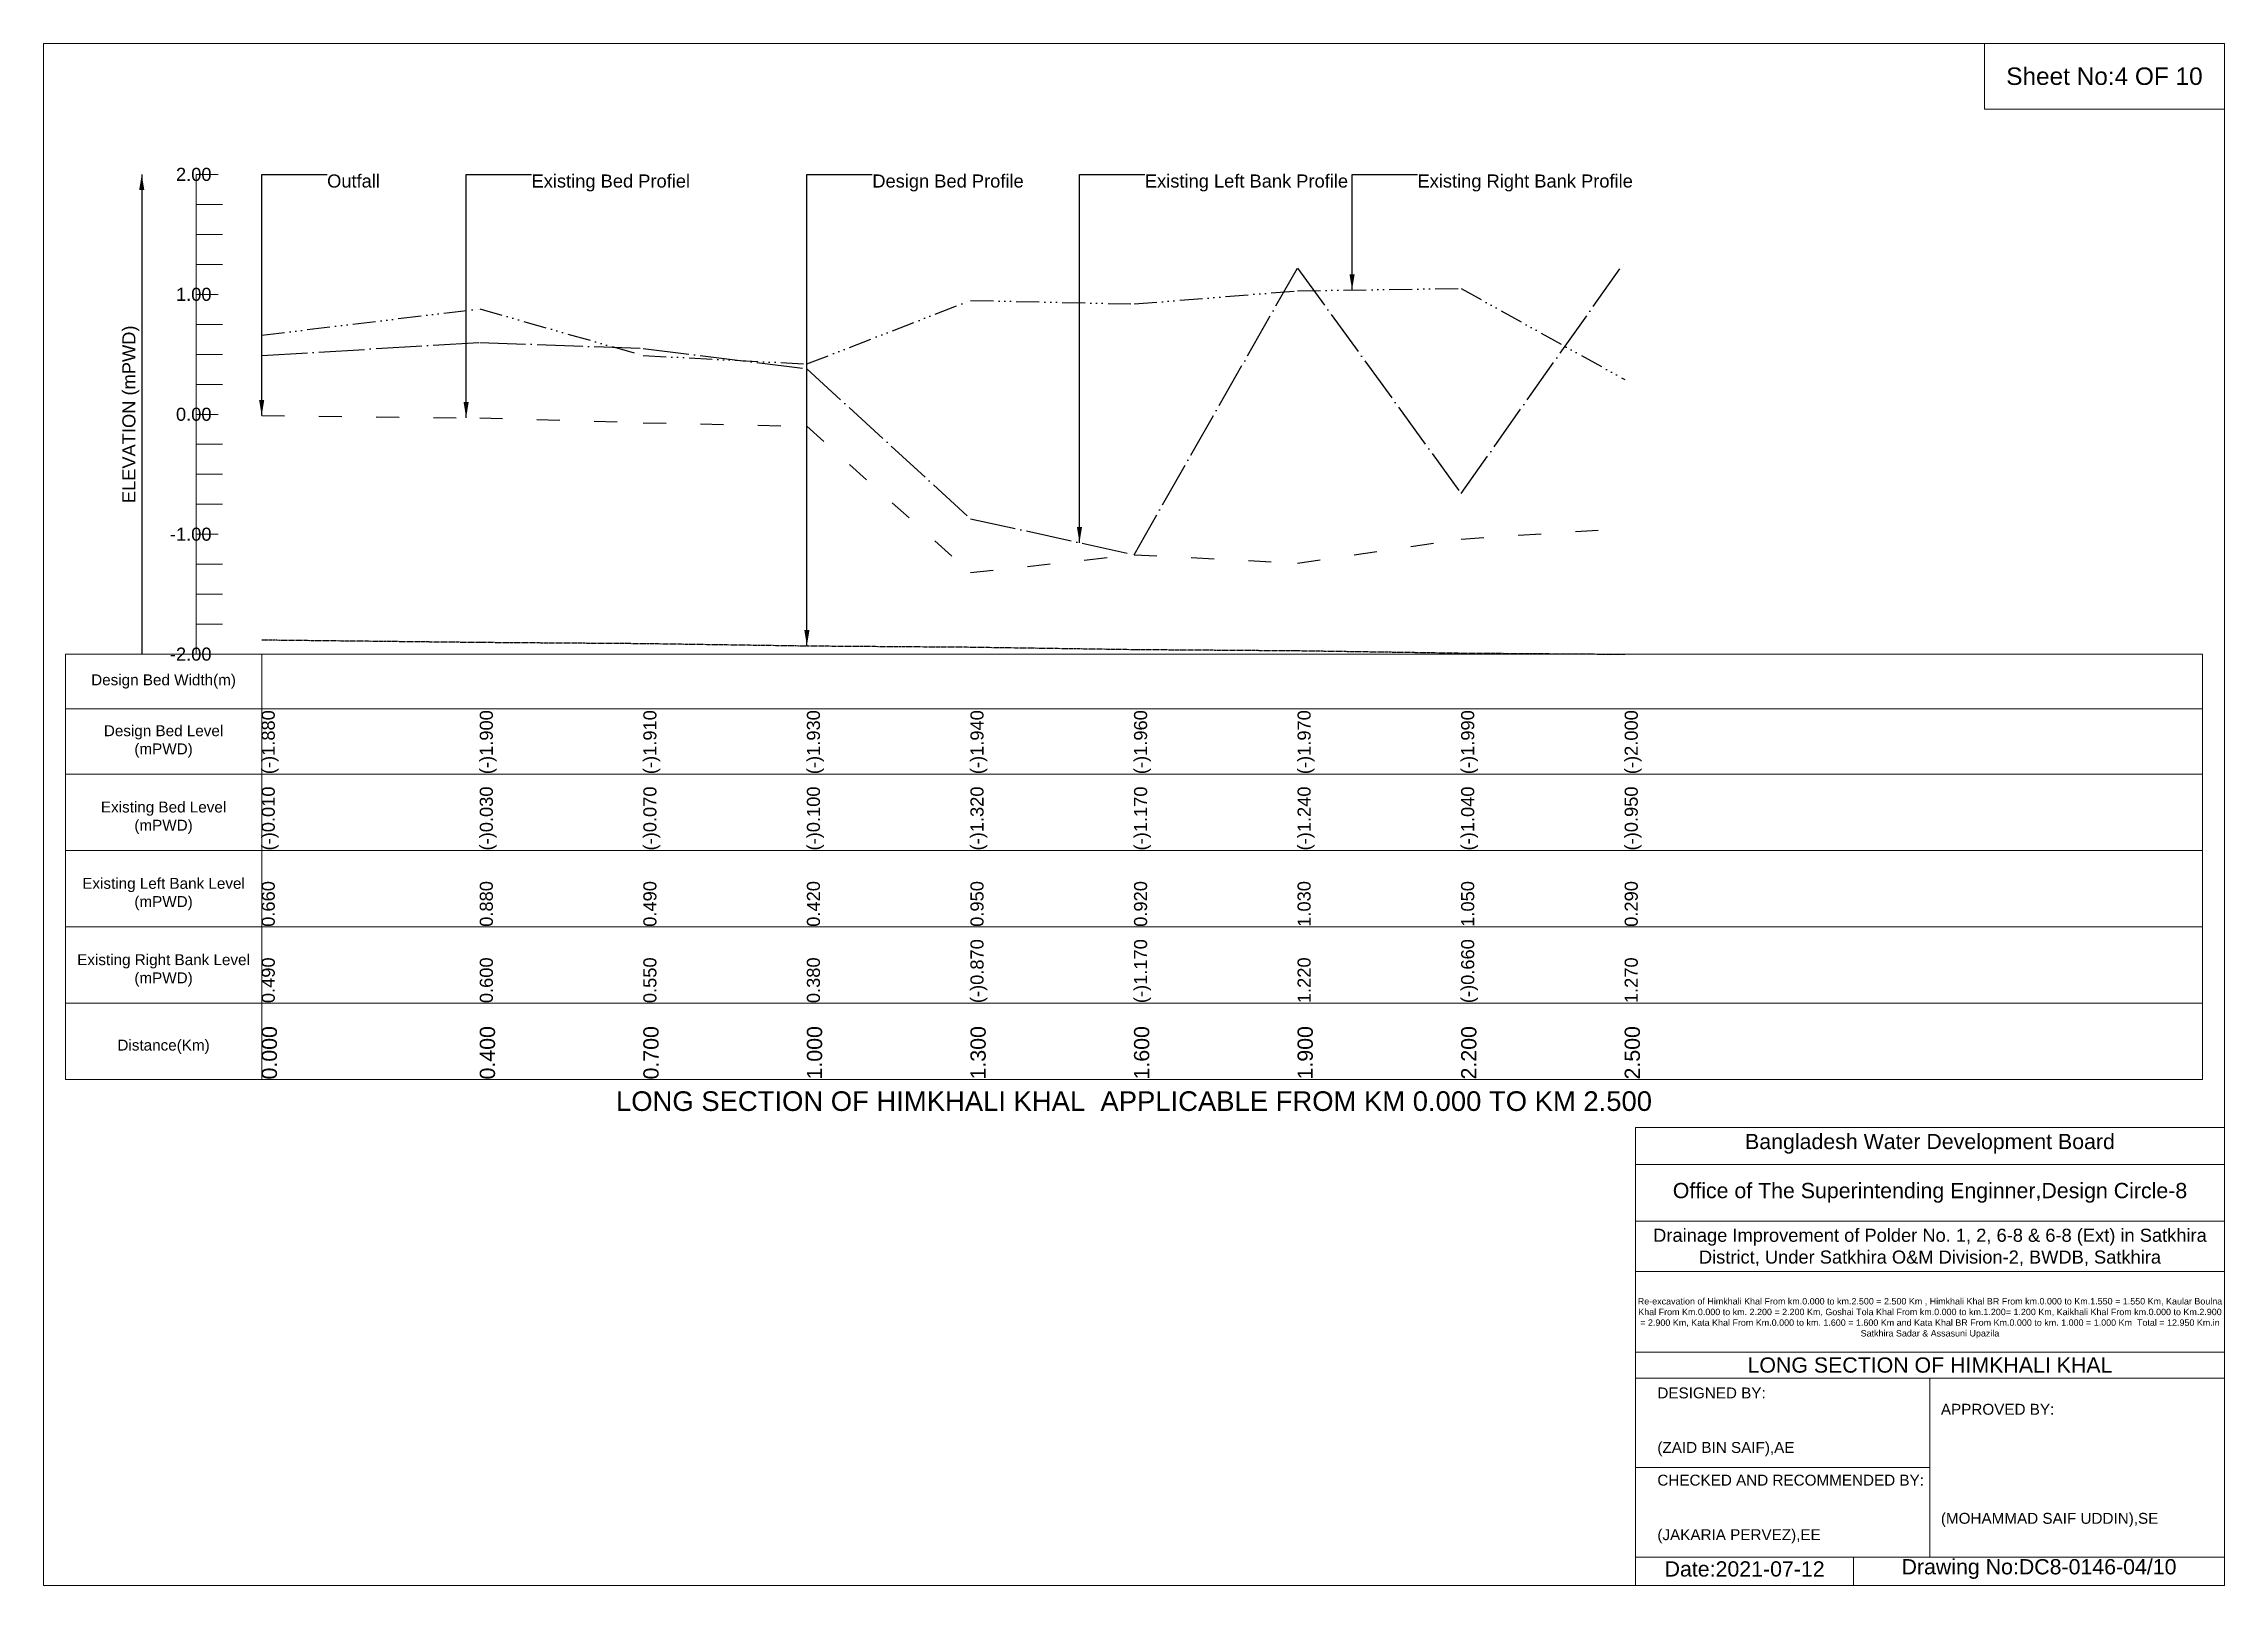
# Model space of a CAD drawing. Header units: inches. Extents: x 91000 to 628000, y -5656 to 0.
# Drawn here: x 130000 to 138000, y -5656 to 0 of the extents above; entities that cross this region are included whole.
import ezdxf

# ---------------------------------------------------------------- set-up
doc = ezdxf.new("R2010")
doc.units = ezdxf.units.IN
doc.header["$LTSCALE"] = 7
doc.header["$MEASUREMENT"] = 0
for name, pattern in [('ACAD_ISO03W100', [30, 12, -18]), ('ACAD_ISO04W100', [30, 24, -3, 0, -3]), ('ACAD_ISO14W100', [24, 12, -3, 0, -3, 0, -3, 0, -3]), ('CENTER', [2, 1.25, -0.25, 0.25, -0.25])]:
    doc.linetypes.add(name, pattern=pattern)
for name, color, linetype, lineweight in [('Design Bed Level Long Section', 7, 'CENTER', 25), ('Existing Bed Level for Long Section', 7, 'ACAD_ISO03W100', 25), ('Existing Left Bank of Long section', 7, 'ACAD_ISO04W100', 25), ('Existing Right Bank of Long Section', 7, 'ACAD_ISO14W100', 25), ('Long Section Border', 7, 'Continuous', 9), ('Long Section Labels', 7, 'Continuous', 9), ('Vscale for Long Section', 7, 'Continuous', 9)]:
    doc.layers.add(name, color=color, linetype=linetype, lineweight=lineweight)
doc.styles.get("Standard").update_dxf_attribs({"font": 'arial.ttf'})
doc.dimstyles.get("Standard").update_dxf_attribs({"dimtxt": 0.18, "dimasz": 0.18, "dimexe": 0.18, "dimexo": 0.0625, "dimgap": 0.09, "dimtad": 0, "dimtih": 1, "dimtoh": 1, "dimdec": 4, "dimzin": 0, "dimdsep": 46, "dimtxsty": 'Standard', "dimcen": 0.09, "dimadec": 0, "dimazin": 0, "dimtfac": 1, "dimtdec": 4, "dimtofl": 0, "dimtmove": 0, "dimatfit": 3, "dimfxl": 1, "dimtolj": 1, "dimtzin": 0, "dimarcsym": 0})

msp = doc.modelspace()

# ---------------------------------------------------------------- texts
at = {"layer": 'Long Section Border', "attachment_point": 5}
for s, insert, char_height in [('Sheet No:4 OF 10', (137560, -120), 64), ('Design Bed Width(m)', (130440, -2340), 40), ('Design Bed Level^J(mPWD)', (130440, -2560), 40), ('Existing Bed Level^J(mPWD)', (130440, -2840), 40), ('Existing Left Bank Level^J(mPWD)', (130440, -3120), 40), ('Existing Right Bank Level^J(mPWD)', (130440, -3400), 40), ('Distance(Km)', (130440, -3680), 40), ('LONG SECTION OF HIMKHALI KHAL  APPLICABLE FROM KM 0.000 TO KM 2.500', (134000, -3880), 72), ('Bangladesh Water Development Board', (136920, -4036), 56), ('Office of The Superintending Enginner,Design Circle-8', (136920, -4216), 56)]:
    msp.add_mtext(s, dxfattribs=dict(at, insert=insert, char_height=char_height))
at = {"layer": 'Long Section Border'}
for s, insert, char_height, width, attachment_point in [('Drainage Improvement of Polder No. 1, 2, 6-8 & 6-8 (Ext) in Satkhira District, Under Satkhira O&M Division-2, BWDB, Satkhira', (136920, -4416), 48, 2240, 5), ('Re-excavation of Himkhali Khal From km.0.000 to km.2.500 = 2.500 Km , Himkhali Khal BR From km.0.000 to Km.1.550 = 1.550 Km, Kaular Boulna Khal From Km.0.000 to km. 2.200 = 2.200 Km, Goshai Tola Khal From km.0.000 to km.1.200= 1.200 Km, Kaikhali Khal From km.0.000 to Km.2.900 = 2.900 Km, Kata Khal From Km.0.000 to km. 1.600 = 1.600 Km and Kata Khal BR From Km.0.000 to km. 1.000 = 1.000 Km  Total = 12.950 Km.in Satkhira Sadar & Assasuni Upazila', (136920, -4676), 23.4814, 2160, 5), ('LONG SECTION OF HIMKHALI KHAL ', (136920, -4848), 56, 2240, 5), ('DESIGNED BY:^J^J^J(ZAID BIN SAIF),AE', (135920, -5056), 40, 1120, 4), ('APPROVED BY:^J^J^J^J^J^J(MOHAMMAD SAIF UDDIN),SE', (136960, -5216), 40, 1120, 4), ('CHECKED AND RECOMMENDED BY:^J^J^J(JAKARIA PERVEZ),EE', (135920, -5376), 40, 1120, 4), ('Date:2021-07-12', (136240, -5596), 56, 1120, 5), ('Drawing No:DC8-0146-04/10', (137320, -5596), 56, 1760, 5)]:
    msp.add_mtext(s, dxfattribs=dict(at, insert=insert, char_height=char_height, width=width, attachment_point=attachment_point))
at = {"layer": 'Long Section Labels', "char_height": 48, "attachment_point": 1}
for s, insert in [('Outfall', (131040, -480)), ('Existing Bed Profiel', (131790, -480)), ('Design Bed Profile', (133040, -480)), ('Existing Left Bank Profile', (134040, -480)), ('Existing Right Bank Profile', (135040, -480))]:
    msp.add_mtext(s, dxfattribs=dict(at, insert=insert))
at = {"layer": 'Vscale for Long Section', "char_height": 48, "attachment_point": 6}
for s, insert in [('2.00', (130616, -480)), ('1.00', (130616, -920)), ('0.00', (130616, -1360)), ('-1.00', (130616, -1800)), ('-2.00', (130616, -2240))]:
    msp.add_mtext(s, dxfattribs=dict(at, insert=insert))
at = {"layer": 'Vscale for Long Section', "rotation": 90}
for s, insert, char_height, attachment_point in [('ELEVATION (mPWD)', (130320, -1360), 48, 5), ('(-)1.880', (130800, -2680), 48, 1), ('(-)1.900', (131600, -2680), 48, 1), ('(-)1.910', (132200, -2680), 48, 1), ('(-)1.930', (132800, -2680), 48, 1), ('(-)1.940', (133400, -2680), 48, 1), ('(-)1.960', (134000, -2680), 48, 1), ('(-)1.970', (134600, -2680), 48, 1), ('(-)1.990', (135200, -2680), 48, 1), ('(-)2.000', (135800, -2680), 48, 1), ('(-)0.010', (130800, -2960), 48, 1), ('(-)0.030', (131600, -2960), 48, 1), ('(-)0.070', (132200, -2960), 48, 1), ('(-)0.100', (132800, -2960), 48, 1), ('(-)1.320', (133400, -2960), 48, 1), ('(-)1.170', (134000, -2960), 48, 1), ('(-)1.240', (134600, -2960), 48, 1), ('(-)1.040', (135200, -2960), 48, 1), ('(-)0.950', (135800, -2960), 48, 1), ('0.660', (130800, -3240), 48, 1), ('0.880', (131600, -3240), 48, 1), ('0.490', (132200, -3240), 48, 1), ('0.420', (132800, -3240), 48, 1), ('0.950', (133400, -3240), 48, 1), ('0.920', (134000, -3240), 48, 1), ('1.030', (134600, -3240), 48, 1), ('1.050', (135200, -3240), 48, 1), ('0.290', (135800, -3240), 48, 1), ('0.490', (130800, -3520), 48, 1), ('0.600', (131600, -3520), 48, 1), ('0.550', (132200, -3520), 48, 1), ('0.380', (132800, -3520), 48, 1), ('(-)0.870', (133400, -3520), 48, 1), ('(-)1.170', (134000, -3520), 48, 1), ('1.220', (134600, -3520), 48, 1), ('(-)0.660', (135200, -3520), 48, 1), ('1.270', (135800, -3520), 48, 1), ('0.000', (130800, -3800), 56, 1), ('0.400', (131600, -3800), 56, 1), ('0.700', (132200, -3800), 56, 1), ('1.000', (132800, -3800), 56, 1), ('1.300', (133400, -3800), 56, 1), ('1.600', (134000, -3800), 56, 1), ('1.900', (134600, -3800), 56, 1), ('2.200', (135200, -3800), 56, 1), ('2.500', (135800, -3800), 56, 1)]:
    msp.add_mtext(s, dxfattribs=dict(at, insert=insert, char_height=char_height, attachment_point=attachment_point))

# ---------------------------------------------------------------- linework, layer by layer
at = {"layer": 'Design Bed Level Long Section'}
msp.add_lwpolyline([(130800, -2187.2), (131600, -2196), (132200, -2200.4), (132800, -2209.2), (133400, -2213.6), (134000, -2222.4), (134600, -2226.8), (135200, -2235.6), (135800, -2240)], dxfattribs=at)
at = {"layer": 'Existing Bed Level for Long Section'}
msp.add_lwpolyline([(130800, -1364.4), (131600, -1373.2), (132200, -1390.8), (132800, -1404), (133400, -1940.8), (134000, -1874.8), (134600, -1905.6), (135200, -1817.6), (135800, -1778)], dxfattribs=at)
at = {"layer": 'Existing Left Bank of Long section'}
msp.add_lwpolyline([(130800, -1144.4), (131600, -1096), (132200, -1118), (132800, -1192.8), (133400, -1742.8), (134000, -1874.8), (134600, -823.2), (135200, -1650.4), (135800, -801.2)], dxfattribs=at)
at = {"layer": 'Existing Right Bank of Long Section'}
msp.add_lwpolyline([(130800, -1069.6), (131600, -972.8), (132200, -1144.4), (132800, -1175.2), (133400, -942), (134000, -955.2), (134600, -906.8), (135200, -898), (135800, -1232.4)], dxfattribs=at)
at = {"layer": 'Long Section Border'}
for points in [[(130000, 0), (138000, 0), (138000, -5656), (130000, -5656)], [(137120, 0), (138000, 0), (138000, -240), (137120, -240)], [(130080, -2240), (137920, -2240), (137920, -3800), (130080, -3800)]]:
    msp.add_lwpolyline(points, close=True, dxfattribs=at)
for points in [[(130800, -2240), (130800, -3800)], [(130080, -2440), (137920, -2440)], [(130080, -2680), (137920, -2680)], [(130080, -2960), (137920, -2960)], [(130080, -3240), (137920, -3240)], [(130080, -3520), (137920, -3520)], [(135840, -5656), (135840, -3976), (138000, -3976)], [(135840, -4112), (138000, -4112)], [(135840, -4320), (138000, -4320)], [(135840, -4504), (138000, -4504)], [(135840, -4800), (138000, -4800)], [(135840, -4896), (138000, -4896)], [(136920, -4896), (136920, -5552)], [(135840, -5224), (136920, -5224)], [(135840, -5552), (138000, -5552)], [(136640, -5552), (136640, -5656)]]:
    msp.add_lwpolyline(points, dxfattribs=at)
at = {"layer": 'Vscale for Long Section'}
for points in [[(130560, -2240), (130560, -1800), (130560, -1360), (130560, -920), (130560, -480)], [(130560, -480), (130640, -480)], [(130560, -590), (130656, -590)], [(130560, -700), (130656, -700)], [(130560, -810), (130656, -810)], [(130560, -920), (130640, -920)], [(130560, -1030), (130656, -1030)], [(130560, -1140), (130656, -1140)], [(130560, -1250), (130656, -1250)], [(130560, -1360), (130640, -1360)], [(130560, -1470), (130656, -1470)], [(130560, -1580), (130656, -1580)], [(130560, -1690), (130656, -1690)], [(130560, -1800), (130640, -1800)], [(130560, -1910), (130656, -1910)], [(130560, -2020), (130656, -2020)], [(130560, -2130), (130656, -2130)], [(130560, -2240), (130640, -2240)]]:
    msp.add_lwpolyline(points, dxfattribs=at)

msp.set_redraw_order([(e.dxf.handle, doc.entitydb.next_handle()) for e in msp.query("TEXT MTEXT ATTDEF DIMENSION ARC_DIMENSION")])  # texts and dimensions are drawn at this point

# ---------------------------------------------------------------- leaders
at = {"layer": 'Long Section Labels', "annotation_type": 0, "has_hookline": 1, "hookline_direction": 0}
for points, text_width in [([(130800, -1364.4), (130800, -480), (131039.9, -480)], 185.8), ([(131550, -1372.6), (131550, -480), (131789.9, -480)], 571.4), ([(132800, -2209.2), (132800, -480), (133039.9, -480)], 547.4), ([(133800, -1830.8), (133800, -480), (134039.9, -480)], 737.4), ([(134800, -903.9), (134800, -480), (135039.9, -480)], 782)]:
    msp.add_leader(points, dimstyle='Standard', override={"dimasz": 57.6}, dxfattribs=dict(at, text_width=text_width))
at = {"layer": 'Vscale for Long Section'}
msp.add_leader([(130360, -480), (130360, -2240)], dimstyle='Standard', override={"dimasz": 57.6}, dxfattribs=at)

doc.saveas('drawing.dxf')
